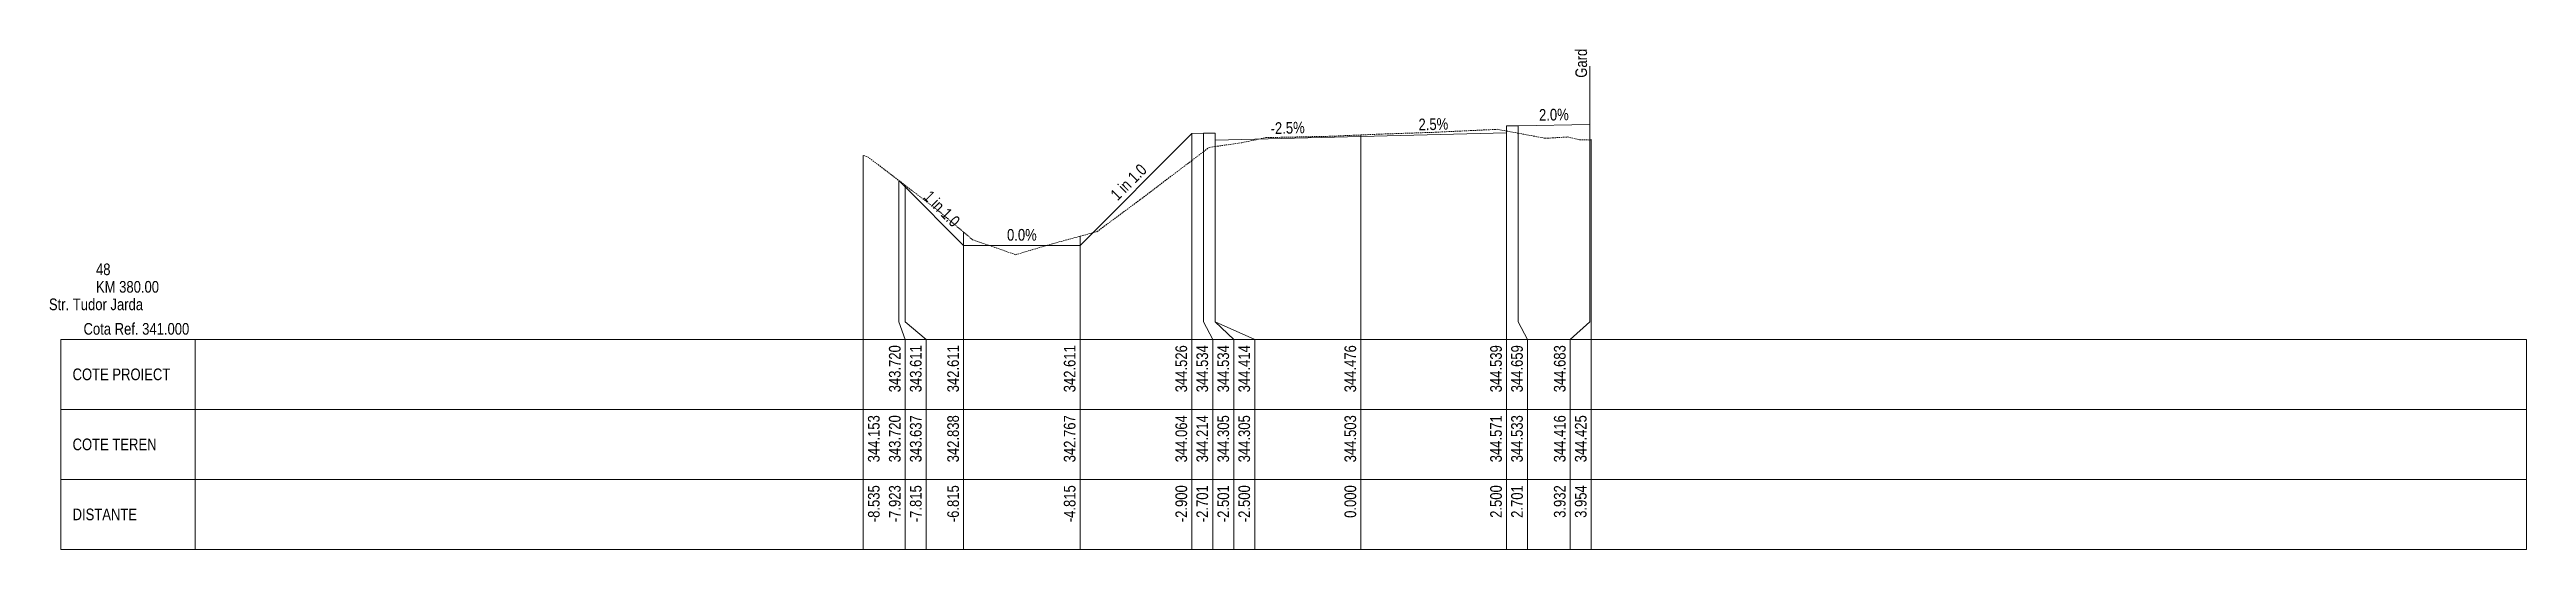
# Paper-space layout 'Str. Tudor Jarda-XS-1' of a CAD drawing. Extents: x 5 to 860, y 10 to 5944.
# Drawn here: x 5 to 430, y 4522 to 4607.7 of the extents above; entities that cross this region are included whole.
import ezdxf
from ezdxf.enums import TextEntityAlignment as Align

# ---------------------------------------------------------------- set-up
doc = ezdxf.new("R2010")
doc.units = 0
doc.linetypes.add('DASHED2', pattern=[0.375, 0.25, -0.125])
doc.layers.add('ARD-No Plot', color=1, linetype='Continuous', lineweight=0, plot=False)
for name, color, linetype, lineweight in [('DESIGN-TEXT', 7, 'Continuous', 0), ('EXISTING-TEXT', 7, 'Continuous', 0), ('LINES', 7, 'Continuous', 0), ('Text', 7, 'Continuous', 0), ('X-RL', 7, 'Continuous', 0), ('XPLOT-DESIGN', 5, 'Continuous', 0), ('XPLOT-EXISTING', 3, 'DASHED2', 0), ('XPLOT-GRADE', 7, 'Continuous', 0), ('XPLOT-KM', 7, 'Continuous', 0), ('XPLOT-TITLE', 7, 'Continuous', 0)]:
    doc.layers.add(name, color=color, linetype=linetype, lineweight=lineweight)
doc.styles.add('Arial', font='arial.ttf', dxfattribs={"width": 0.8})

psp = doc.layouts.new('Str. Tudor Jarda-XS-1')

# ---------------------------------------------------------------- texts
at = {"layer": 'ARD-No Plot', "style": 'Arial', "width": 0.8}
psp.add_text('Str. Tudor Jarda', height=2, dxfattribs=at).set_placement((13, 4563), align=Align.CENTER)
at = {"layer": 'DESIGN-TEXT', "style": 'Arial', "width": 0.8}
for s, p in [('343.720', (151.047, 4557)), ('343.611', (154.647, 4557)), ('342.611', (161.054, 4557)), ('342.611', (181.054, 4557)), ('344.526', (200.2, 4557)), ('344.534', (203.8, 4557)), ('344.534', (207.4, 4557)), ('344.414', (211, 4557)), ('344.476', (229.2, 4557)), ('344.539', (254.2, 4557)), ('344.659', (257.8, 4557)), ('344.683', (265.14, 4557))]:
    psp.add_text(s, height=2, rotation=90, dxfattribs=at).set_placement(p, align=Align.RIGHT)
at = {"layer": 'EXISTING-TEXT', "style": 'Arial', "width": 0.8}
for s, p in [('344.153', (147.447, 4545)), ('343.720', (151.047, 4545)), ('343.637', (154.647, 4545)), ('342.838', (161.054, 4545)), ('342.767', (181.054, 4545)), ('344.064', (200.2, 4545)), ('344.214', (203.8, 4545)), ('344.305', (207.4, 4545)), ('344.305', (211, 4545)), ('344.503', (229.2, 4545)), ('344.503', (229.2, 4545)), ('344.571', (254.2, 4545)), ('344.533', (257.8, 4545)), ('344.416', (265.14, 4545)), ('344.416', (265.14, 4545)), ('344.425', (268.74, 4545))]:
    psp.add_text(s, height=2, rotation=90, dxfattribs=at).set_placement(p, align=Align.RIGHT)
at = {"layer": 'Text', "style": 'Arial', "width": 0.8}
psp.add_text('Gard', height=2, rotation=90, dxfattribs=at).set_placement((268.82, 4602.834))
for s, p in [('-8.535', (147.447, 4533)), ('-8.535', (147.447, 4533)), ('-7.923', (151.047, 4533)), ('-7.923', (151.047, 4533)), ('-7.923', (151.047, 4533)), ('-7.815', (154.647, 4533)), ('-7.815', (154.647, 4533)), ('-7.815', (154.647, 4533)), ('-6.815', (161.054, 4533)), ('-6.815', (161.054, 4533)), ('-6.815', (161.054, 4533)), ('-4.815', (181.054, 4533)), ('-4.815', (181.054, 4533)), ('-4.815', (181.054, 4533)), ('-2.900', (200.2, 4533)), ('-2.900', (200.2, 4533)), ('-2.900', (200.2, 4533)), ('-2.701', (203.8, 4533)), ('-2.701', (203.8, 4533)), ('-2.701', (203.8, 4533)), ('-2.501', (207.4, 4533)), ('-2.501', (207.4, 4533)), ('-2.501', (207.4, 4533)), ('-2.500', (211, 4533)), ('-2.500', (211, 4533)), ('-2.500', (211, 4533)), ('0.000', (229.2, 4533)), ('0.000', (229.2, 4533)), ('0.000', (229.2, 4533)), ('2.500', (254.2, 4533)), ('2.500', (254.2, 4533)), ('2.500', (254.2, 4533)), ('2.701', (257.8, 4533)), ('2.701', (257.8, 4533)), ('2.701', (257.8, 4533)), ('3.932', (265.14, 4533)), ('3.932', (265.14, 4533)), ('3.932', (265.14, 4533)), ('3.954', (268.74, 4533)), ('3.954', (268.74, 4533))]:
    psp.add_text(s, height=2, rotation=90, dxfattribs=at).set_placement(p, align=Align.RIGHT)
at = {"layer": 'X-RL', "style": 'Arial', "width": 0.8}
psp.add_text('Cota Ref. 341.000', height=2, dxfattribs=at).set_placement((29, 4558.8), align=Align.RIGHT)
at = {"layer": 'XPLOT-GRADE', "style": 'Arial', "width": 0.8}
for s, rotation, p in [('-2.5%', 1.4321, (217.48, 4593.25)), ('2.5%', 1.4321, (242.48, 4593.875)), ('2.0%', 1.14576, (263.149, 4595.511)), ('1 in 1.0', 45, (190.862, 4584.251)), ('1 in 1.0', 315, (157.42, 4579.678)), ('0.0%', 0, (171.854, 4574.912))]:
    psp.add_text(s, height=2, rotation=rotation, dxfattribs=at).set_placement(p, align=Align.CENTER)
at = {"layer": 'XPLOT-KM', "style": 'Arial', "width": 0.8}
for s, p in [('48', (13, 4569)), ('KM 380.00', (13, 4566))]:
    psp.add_text(s, height=2, dxfattribs=at).set_placement(p)
at = {"layer": 'XPLOT-TITLE', "style": 'Arial', "width": 0.8}
for s, p in [('COTE PROIECT', (8.982, 4551)), ('COTE TEREN', (8.982, 4539)), ('DISTANTE', (8.982, 4527))]:
    psp.add_text(s, height=2, dxfattribs=at).set_placement(p)

# ---------------------------------------------------------------- linework, layer by layer
at = {"layer": 'LINES'}
for p, q in [((269.32, 4604.834), (269.32, 4584.834)), ((257.01, 4561), (257.01, 4594.588)), ((257.01, 4561), (257.01, 4594.588)), ((257.01, 4561), (257.01, 4594.588)), ((269.32, 4561), (269.32, 4594.834)), ((269.32, 4561), (269.32, 4594.834)), ((269.32, 4561), (269.32, 4594.834)), ((201, 4561), (201, 4593.258)), ((201, 4561), (201, 4593.258)), ((201, 4561), (201, 4593.258)), ((202.99, 4561), (202.99, 4593.338)), ((202.99, 4561), (202.99, 4593.338)), ((202.99, 4561), (202.99, 4593.338)), ((204.99, 4561), (204.99, 4593.338)), ((204.99, 4561), (204.99, 4593.338)), ((204.99, 4561), (204.99, 4593.338)), ((205, 4561), (205, 4592.138)), ((205, 4561), (205, 4592.138)), ((205, 4561), (205, 4592.138)), ((230, 4561), (230, 4593.026)), ((230, 4561), (230, 4593.026)), ((230, 4561), (230, 4593.026)), ((255, 4561), (255, 4593.706)), ((255, 4561), (255, 4593.706)), ((255, 4561), (255, 4593.706)), ((269.54, 4561), (269.54, 4592.248)), ((269.54, 4561), (269.54, 4592.248)), ((144.647, 4561), (144.647, 4589.532)), ((144.647, 4561), (144.647, 4589.532)), ((150.77, 4561), (150.77, 4585.197)), ((150.77, 4561), (150.77, 4585.197)), ((150.77, 4561), (150.77, 4585.197)), ((151.854, 4561), (151.854, 4584.371)), ((151.854, 4561), (151.854, 4584.371)), ((151.854, 4561), (151.854, 4584.371)), ((161.854, 4561), (161.854, 4576.376)), ((161.854, 4561), (161.854, 4576.376)), ((161.854, 4561), (161.854, 4576.376)), ((181.854, 4561), (181.854, 4575.671)), ((181.854, 4561), (181.854, 4575.671)), ((181.854, 4561), (181.854, 4575.671)), ((144.647, 4558), (144.647, 4561)), ((144.647, 4558), (144.647, 4561)), ((151.847, 4558), (150.77, 4561)), ((151.847, 4558), (150.77, 4561)), ((151.847, 4558), (150.77, 4561)), ((155.447, 4558), (151.854, 4561)), ((155.447, 4558), (151.854, 4561)), ((155.447, 4558), (151.854, 4561)), ((161.854, 4558), (161.854, 4561)), ((161.854, 4558), (161.854, 4561)), ((161.854, 4558), (161.854, 4561)), ((181.854, 4558), (181.854, 4561)), ((181.854, 4558), (181.854, 4561)), ((181.854, 4558), (181.854, 4561)), ((201, 4558), (201, 4561)), ((201, 4558), (201, 4561)), ((201, 4558), (201, 4561)), ((204.6, 4558), (202.99, 4561)), ((204.6, 4558), (202.99, 4561)), ((204.6, 4558), (202.99, 4561)), ((208.2, 4558), (204.99, 4561)), ((208.2, 4558), (204.99, 4561)), ((208.2, 4558), (204.99, 4561)), ((211.8, 4558), (205, 4561)), ((211.8, 4558), (205, 4561)), ((211.8, 4558), (205, 4561)), ((230, 4558), (230, 4561)), ((230, 4558), (230, 4561)), ((230, 4558), (230, 4561)), ((255, 4558), (255, 4561)), ((255, 4558), (255, 4561)), ((255, 4558), (255, 4561)), ((258.6, 4558), (257.01, 4561)), ((258.6, 4558), (257.01, 4561)), ((258.6, 4558), (257.01, 4561)), ((265.94, 4558), (269.32, 4561)), ((265.94, 4558), (269.32, 4561)), ((265.94, 4558), (269.32, 4561)), ((269.54, 4558), (269.54, 4561)), ((269.54, 4558), (269.54, 4561)), ((6.982, 4546), (6.982, 4558)), ((6.982, 4558), (30, 4558)), ((30, 4522), (30, 4558)), ((30, 4558), (430, 4558)), ((144.647, 4522), (144.647, 4558)), ((144.647, 4522), (144.647, 4558)), ((151.847, 4522), (151.847, 4558)), ((151.847, 4522), (151.847, 4558)), ((151.847, 4522), (151.847, 4558)), ((155.447, 4522), (155.447, 4558)), ((155.447, 4522), (155.447, 4558)), ((155.447, 4522), (155.447, 4558)), ((161.854, 4522), (161.854, 4558)), ((161.854, 4522), (161.854, 4558)), ((161.854, 4522), (161.854, 4558)), ((181.854, 4522), (181.854, 4558)), ((181.854, 4522), (181.854, 4558)), ((181.854, 4522), (181.854, 4558)), ((201, 4522), (201, 4558)), ((201, 4522), (201, 4558)), ((201, 4522), (201, 4558)), ((204.6, 4522), (204.6, 4558)), ((204.6, 4522), (204.6, 4558)), ((204.6, 4522), (204.6, 4558)), ((208.2, 4522), (208.2, 4558)), ((208.2, 4522), (208.2, 4558)), ((208.2, 4522), (208.2, 4558)), ((211.8, 4522), (211.8, 4558)), ((211.8, 4522), (211.8, 4558)), ((211.8, 4522), (211.8, 4558)), ((230, 4522), (230, 4558)), ((230, 4522), (230, 4558)), ((230, 4522), (230, 4558)), ((255, 4522), (255, 4558)), ((255, 4522), (255, 4558)), ((255, 4522), (255, 4558)), ((258.6, 4522), (258.6, 4558)), ((258.6, 4522), (258.6, 4558)), ((258.6, 4522), (258.6, 4558)), ((265.94, 4522), (265.94, 4558)), ((265.94, 4522), (265.94, 4558)), ((265.94, 4522), (265.94, 4558)), ((269.54, 4522), (269.54, 4558)), ((269.54, 4522), (269.54, 4558)), ((430, 4522), (430, 4558)), ((6.982, 4534), (6.982, 4546)), ((6.982, 4546), (30, 4546)), ((30, 4546), (6.982, 4546)), ((30, 4546), (430, 4546)), ((6.982, 4522), (6.982, 4534)), ((6.982, 4534), (30, 4534)), ((30, 4534), (6.982, 4534)), ((30, 4534), (430, 4534)), ((30, 4522), (6.982, 4522)), ((30, 4522), (430, 4522))]:
    psp.add_line(p, q, dxfattribs=at)
at = {"layer": 'XPLOT-DESIGN'}
for p, q in [((255, 4593.388), (255.01, 4594.588)), ((255.01, 4594.588), (257.01, 4594.588)), ((257.01, 4594.588), (269.32, 4594.834)), ((181.854, 4574.112), (201, 4593.258)), ((201, 4593.258), (202.99, 4593.338)), ((202.99, 4593.338), (204.99, 4593.338)), ((204.99, 4593.338), (205, 4592.138)), ((205, 4592.138), (230, 4592.763)), ((230, 4592.763), (255, 4593.388)), ((150.77, 4585.197), (151.854, 4584.112)), ((151.854, 4584.112), (161.854, 4574.112)), ((161.854, 4574.112), (181.854, 4574.112))]:
    psp.add_line(p, q, dxfattribs=at)
at = {"layer": 'XPLOT-EXISTING'}
for p, q in [((242.41, 4593.477), (253.478, 4593.993)), ((253.478, 4593.993), (255, 4593.706)), ((201, 4588.637), (202.99, 4590.143)), ((202.99, 4590.143), (203.997, 4590.905)), ((203.997, 4590.905), (204.99, 4591.046)), ((204.99, 4591.046), (205, 4591.047)), ((205, 4591.047), (209.591, 4591.699)), ((209.591, 4591.699), (213.73, 4592.571)), ((213.73, 4592.571), (224.596, 4592.799)), ((224.596, 4592.799), (230, 4593.026)), ((230, 4593.026), (233.793, 4593.186)), ((230, 4593.026), (230, 4593.026)), ((233.793, 4593.186), (242.41, 4593.477)), ((255, 4593.706), (257.01, 4593.328)), ((257.01, 4593.328), (261.61, 4592.463)), ((261.61, 4592.463), (262.112, 4592.467)), ((262.112, 4592.467), (265.434, 4592.683)), ((265.434, 4592.683), (267.51, 4592.192)), ((267.51, 4592.192), (269.32, 4592.159)), ((269.32, 4592.159), (269.54, 4592.248)), ((269.32, 4592.159), (269.32, 4592.159)), ((144.647, 4589.532), (145.382, 4589.301)), ((145.382, 4589.301), (150.77, 4585.197)), ((192.15, 4581.94), (201, 4588.637)), ((150.77, 4585.197), (151.854, 4584.371)), ((151.854, 4584.371), (157.635, 4579.967)), ((184.729, 4576.451), (192.15, 4581.94)), ((157.635, 4579.967), (161.854, 4576.376)), ((161.854, 4576.376), (163.407, 4575.054)), ((163.407, 4575.054), (167.698, 4573.599)), ((167.698, 4573.599), (170.759, 4572.507)), ((170.759, 4572.507), (177.131, 4574.389)), ((177.131, 4574.389), (181.854, 4575.671)), ((181.854, 4575.671), (184.729, 4576.451))]:
    psp.add_line(p, q, dxfattribs=at)

psp.set_redraw_order([(e.dxf.handle, doc.entitydb.next_handle()) for e in psp.query("TEXT MTEXT ATTDEF DIMENSION ARC_DIMENSION")])  # texts and dimensions are drawn at this point

doc.saveas('drawing.dxf')
